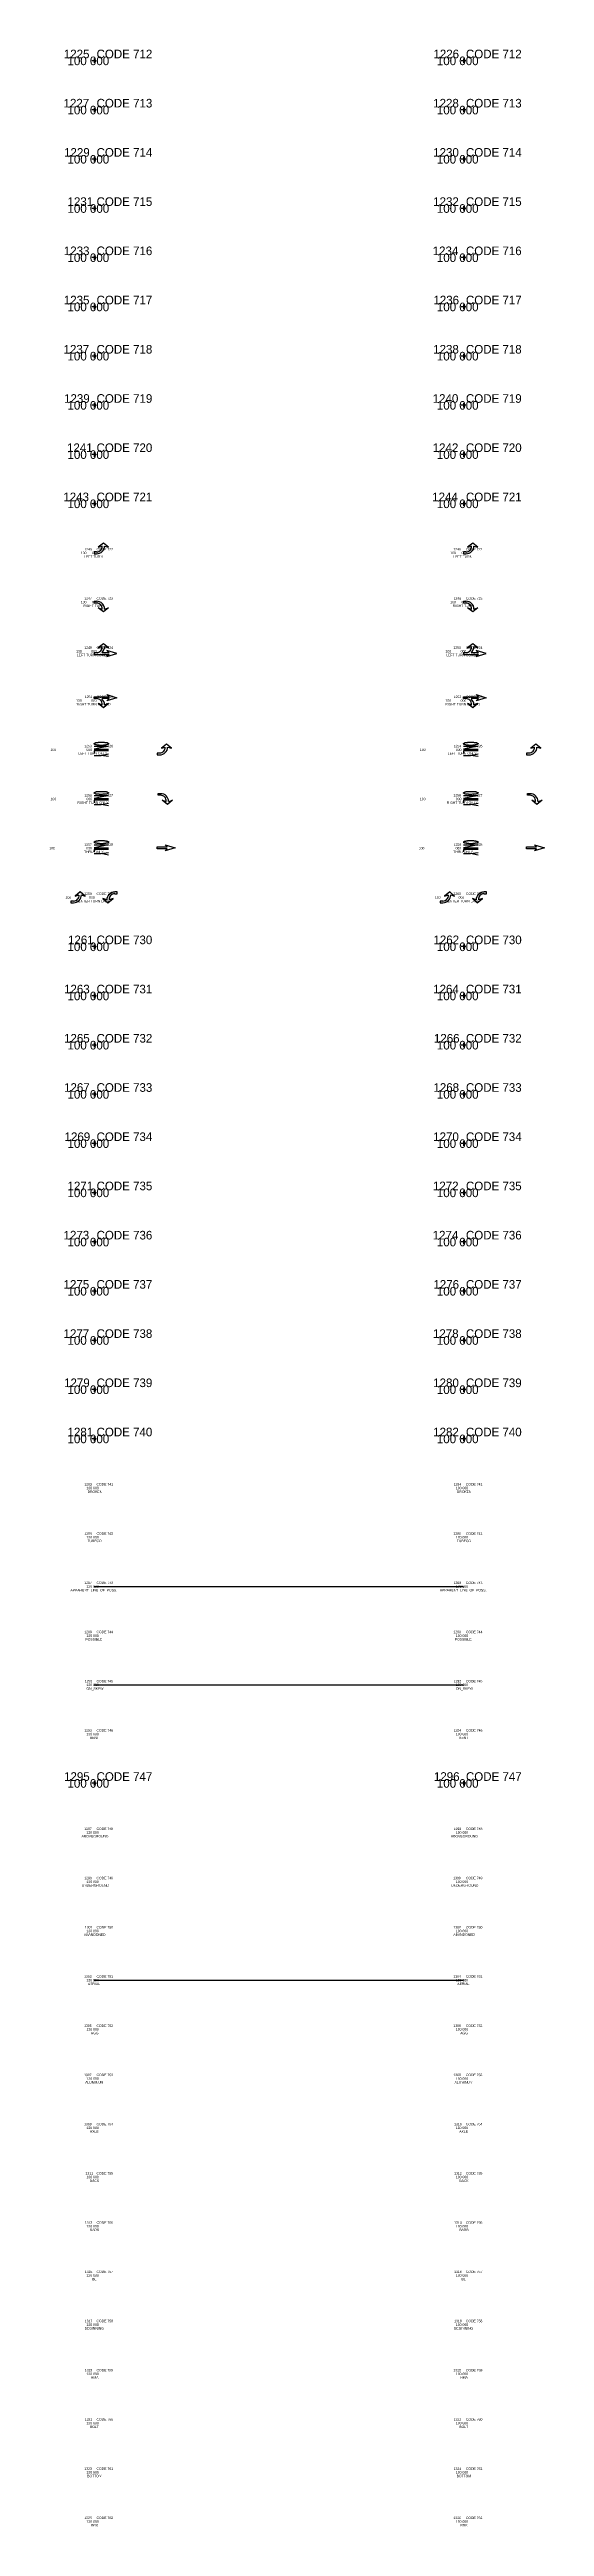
# Model space of a CAD drawing. Extents: x -12 to 6123, y -3 to 1005.
# Drawn here: x 4182 to 4383, y -2 to 1005 of the extents above; entities that cross this region are included whole.
import ezdxf

# ---------------------------------------------------------------- set-up
doc = ezdxf.new("R2010")
doc.units = 0
for name, color, linetype in [('Default', 7, 'Continuous'), ('Topo_Field Comments', 7, 'Continuous'), ('Topo_Miscellaneous', 7, 'Continuous'), ('Topo_PMK Symbols', 7, 'Continuous'), ('Topo_Point Descriptions', 7, 'Continuous'), ('Topo_Point Elevations', 7, 'Continuous'), ('Topo_Point Numbers', 7, 'Continuous')]:
    doc.layers.add(name, color=color, linetype=linetype)

msp = doc.modelspace()

# ---------------------------------------------------------------- linework, layer by layer
at = {"layer": 'Default'}
for p, q in [((4200.9, 1000), (4199.1, 1000)), ((4200, 1000.9), (4200, 999.1)), ((4350.9, 1000), (4349.1, 1000)), ((4350, 1000.9), (4350, 999.1)), ((4200.9, 980), (4199.1, 980)), ((4200, 980.9), (4200, 979.1)), ((4350.9, 980), (4349.1, 980)), ((4350, 980.9), (4350, 979.1)), ((4200.9, 960), (4199.1, 960)), ((4200, 960.9), (4200, 959.1)), ((4350.9, 960), (4349.1, 960)), ((4350, 960.9), (4350, 959.1)), ((4200.9, 940), (4199.1, 940)), ((4200, 940.9), (4200, 939.1)), ((4350.9, 940), (4349.1, 940)), ((4350, 940.9), (4350, 939.1)), ((4200.9, 920), (4199.1, 920)), ((4200, 920.9), (4200, 919.1)), ((4350.9, 920), (4349.1, 920)), ((4350, 920.9), (4350, 919.1)), ((4200.9, 900), (4199.1, 900)), ((4200, 900.9), (4200, 899.1)), ((4350.9, 900), (4349.1, 900)), ((4350, 900.9), (4350, 899.1)), ((4200.9, 880), (4199.1, 880)), ((4200, 880.9), (4200, 879.1)), ((4350.9, 880), (4349.1, 880)), ((4350, 880.9), (4350, 879.1)), ((4200.9, 860), (4199.1, 860)), ((4200, 860.9), (4200, 859.1)), ((4350.9, 860), (4349.1, 860)), ((4350, 860.9), (4350, 859.1)), ((4200.9, 840), (4199.1, 840)), ((4200, 840.9), (4200, 839.1)), ((4350.9, 840), (4349.1, 840)), ((4350, 840.9), (4350, 839.1)), ((4200.9, 820), (4199.1, 820)), ((4200, 820.9), (4200, 819.1)), ((4350.9, 820), (4349.1, 820)), ((4350, 820.9), (4350, 819.1)), ((4200.9, 640), (4199.1, 640)), ((4200, 640.9), (4200, 639.1)), ((4350.9, 640), (4349.1, 640)), ((4350, 640.9), (4350, 639.1)), ((4200.9, 620), (4199.1, 620)), ((4200, 620.9), (4200, 619.1)), ((4350.9, 620), (4349.1, 620)), ((4350, 620.9), (4350, 619.1)), ((4200.9, 600), (4199.1, 600)), ((4200, 600.9), (4200, 599.1)), ((4350.9, 600), (4349.1, 600)), ((4350, 600.9), (4350, 599.1)), ((4200.9, 580), (4199.1, 580)), ((4200, 580.9), (4200, 579.1)), ((4350.9, 580), (4349.1, 580)), ((4350, 580.9), (4350, 579.1)), ((4200.9, 560), (4199.1, 560)), ((4200, 560.9), (4200, 559.1)), ((4350.9, 560), (4349.1, 560)), ((4350, 560.9), (4350, 559.1)), ((4200.9, 540), (4199.1, 540)), ((4200, 540.9), (4200, 539.1)), ((4350.9, 540), (4349.1, 540)), ((4350, 540.9), (4350, 539.1)), ((4200.9, 520), (4199.1, 520)), ((4200, 520.9), (4200, 519.1)), ((4350.9, 520), (4349.1, 520)), ((4350, 520.9), (4350, 519.1)), ((4200.9, 500), (4199.1, 500)), ((4200, 500.9), (4200, 499.1)), ((4350.9, 500), (4349.1, 500)), ((4350, 500.9), (4350, 499.1)), ((4200.9, 480), (4199.1, 480)), ((4200, 480.9), (4200, 479.1)), ((4350.9, 480), (4349.1, 480)), ((4350, 480.9), (4350, 479.1)), ((4200.9, 460), (4199.1, 460)), ((4200, 460.9), (4200, 459.1)), ((4350.9, 460), (4349.1, 460)), ((4350, 460.9), (4350, 459.1)), ((4200.9, 440), (4199.1, 440)), ((4200, 440.9), (4200, 439.1)), ((4350.9, 440), (4349.1, 440)), ((4350, 440.9), (4350, 439.1)), ((4200.9, 300), (4199.1, 300)), ((4200, 300.9), (4200, 299.1)), ((4350.9, 300), (4349.1, 300)), ((4350, 300.9), (4350, 299.1))]:
    msp.add_line(p, q, dxfattribs=at)
at = {"layer": 'Topo_Miscellaneous'}
for p, q in [((4200, 420), (4200, 420)), ((4350, 420), (4350, 420)), ((4200, 400), (4200, 400)), ((4350, 400), (4350, 400)), ((4200, 380), (4200, 380)), ((4200, 380), (4350, 380)), ((4350, 380), (4350, 380)), ((4200, 360), (4200, 360)), ((4350, 360), (4350, 360)), ((4200, 340), (4200, 340)), ((4200, 340), (4350, 340)), ((4350, 340), (4350, 340)), ((4200, 320), (4200, 320)), ((4350, 320), (4350, 320)), ((4200, 280), (4200, 280)), ((4350, 280), (4350, 280)), ((4200, 260), (4200, 260)), ((4350, 260), (4350, 260)), ((4200, 240), (4200, 240)), ((4350, 240), (4350, 240)), ((4200, 220), (4200, 220)), ((4200, 220), (4350, 220)), ((4350, 220), (4350, 220)), ((4200, 200), (4200, 200)), ((4350, 200), (4350, 200)), ((4200, 180), (4200, 180)), ((4350, 180), (4350, 180)), ((4200, 160), (4200, 160)), ((4350, 160), (4350, 160)), ((4200, 140), (4200, 140)), ((4350, 140), (4350, 140)), ((4200, 120), (4200, 120)), ((4350, 120), (4350, 120)), ((4200, 100), (4200, 100)), ((4350, 100), (4350, 100)), ((4200, 80), (4200, 80)), ((4350, 80), (4350, 80)), ((4200, 60), (4200, 60)), ((4350, 60), (4350, 60)), ((4200, 40), (4200, 40)), ((4350, 40), (4350, 40)), ((4200, 20), (4200, 20)), ((4350, 20), (4350, 20)), ((4200, 0), (4200, 0)), ((4350, 0), (4350, 0))]:
    msp.add_line(p, q, dxfattribs=at)
at = {"layer": 'Topo_PMK Symbols'}
for p, q in [((4201, 800.4), (4200, 800.4)), ((4351, 800.4), (4350, 800.4)), ((4201, 779.6), (4200, 779.6)), ((4351, 779.6), (4350, 779.6)), ((4201, 759.4), (4200, 759.4)), ((4351, 759.4), (4350, 759.4)), ((4201, 740.8), (4200, 740.8)), ((4351, 740.8), (4350, 740.8)), ((4200, 721.4), (4205.9, 721.4)), ((4205.9, 721.4), (4200, 720.2)), ((4200, 720.2), (4205.9, 720.2)), ((4205.9, 719.5), (4200, 719.5)), ((4200, 719.5), (4200, 718.5)), ((4200, 717.7), (4202.8, 717.7)), ((4202.8, 717.7), (4205.9, 718.3)), ((4205.9, 717.2), (4202.8, 717.7)), ((4202.9, 721.8), (4202.9, 721.8)), ((4202.9, 721.8), (4202.9, 721.8)), ((4205.9, 722.5), (4205.9, 722.5)), ((4205.9, 722.5), (4205.9, 722.5)), ((4226.6, 718.6), (4225.6, 718.6)), ((4350, 721.4), (4355.9, 721.4)), ((4355.9, 721.4), (4350, 720.2)), ((4350, 720.2), (4355.9, 720.2)), ((4355.9, 719.5), (4350, 719.5)), ((4350, 719.5), (4350, 718.5)), ((4350, 717.7), (4352.8, 717.7)), ((4352.8, 717.7), (4355.9, 718.3)), ((4355.9, 717.2), (4352.8, 717.7)), ((4352.9, 721.8), (4352.9, 721.8)), ((4352.9, 721.8), (4352.9, 721.8)), ((4355.9, 722.5), (4355.9, 722.5)), ((4355.9, 722.5), (4355.9, 722.5)), ((4376.6, 718.6), (4375.6, 718.6)), ((4200, 701.4), (4205.9, 701.4)), ((4205.9, 701.4), (4200, 700.2)), ((4200, 700.2), (4205.9, 700.2)), ((4205.9, 699.5), (4200, 699.5)), ((4200, 699.5), (4200, 698.5)), ((4200, 697.8), (4202.8, 697.8)), ((4202.8, 697.8), (4205.9, 698.3)), ((4205.9, 697.2), (4202.8, 697.8)), ((4202.9, 701.8), (4202.9, 701.8)), ((4202.9, 701.8), (4202.9, 701.8)), ((4205.9, 702.5), (4205.9, 702.5)), ((4205.9, 702.5), (4205.9, 702.5)), ((4227, 701.5), (4226, 701.5)), ((4350, 701.4), (4355.9, 701.4)), ((4355.9, 701.4), (4350, 700.2)), ((4350, 700.2), (4355.9, 700.2)), ((4355.9, 699.5), (4350, 699.5)), ((4350, 699.5), (4350, 698.5)), ((4350, 697.8), (4352.8, 697.8)), ((4352.8, 697.8), (4355.9, 698.3)), ((4355.9, 697.2), (4352.8, 697.8)), ((4352.9, 701.8), (4352.9, 701.8)), ((4352.9, 701.8), (4352.9, 701.8)), ((4355.9, 702.5), (4355.9, 702.5)), ((4355.9, 702.5), (4355.9, 702.5)), ((4377, 701.5), (4376, 701.5)), ((4200, 681.4), (4205.9, 681.4)), ((4205.9, 681.4), (4200, 680.2)), ((4200, 680.2), (4205.9, 680.2)), ((4205.9, 679.5), (4200, 679.5)), ((4200, 679.5), (4200, 678.5)), ((4200, 677.8), (4202.8, 677.8)), ((4202.8, 677.8), (4205.9, 678.3)), ((4205.9, 677.2), (4202.8, 677.8)), ((4202.9, 681.8), (4202.9, 681.8)), ((4202.9, 681.8), (4202.9, 681.8)), ((4205.9, 682.5), (4205.9, 682.5)), ((4205.9, 682.5), (4205.9, 682.5)), ((4225.6, 680.1), (4225.6, 680.5)), ((4225.6, 680.5), (4229.7, 680.5)), ((4225.6, 679.8), (4225.6, 680.1)), ((4229.7, 679.8), (4225.6, 679.8)), ((4229.7, 680.5), (4228.9, 681.3)), ((4228.9, 681.3), (4232.9, 680.1)), ((4232.9, 680.1), (4228.9, 678.9)), ((4228.9, 678.9), (4229.7, 679.8)), ((4350, 681.4), (4355.9, 681.4)), ((4355.9, 681.4), (4350, 680.2)), ((4350, 680.2), (4355.9, 680.2)), ((4355.9, 679.5), (4350, 679.5)), ((4350, 679.5), (4350, 678.5)), ((4350, 677.8), (4352.8, 677.8)), ((4352.8, 677.8), (4355.9, 678.3)), ((4355.9, 677.2), (4352.8, 677.8)), ((4352.9, 681.8), (4352.9, 681.8)), ((4352.9, 681.8), (4352.9, 681.8)), ((4355.9, 682.5), (4355.9, 682.5)), ((4355.9, 682.5), (4355.9, 682.5)), ((4375.6, 680.1), (4375.6, 680.5)), ((4375.6, 680.5), (4379.7, 680.5)), ((4375.6, 679.8), (4375.6, 680.1)), ((4379.7, 679.8), (4375.6, 679.8)), ((4379.7, 680.5), (4378.9, 681.3)), ((4378.9, 681.3), (4382.9, 680.1)), ((4382.9, 680.1), (4378.9, 678.9)), ((4378.9, 678.9), (4379.7, 679.8)), ((4191.6, 658.5), (4190.6, 658.5)), ((4208.4, 661.5), (4209.4, 661.5)), ((4341.6, 658.5), (4340.6, 658.5)), ((4358.4, 661.5), (4359.4, 661.5))]:
    msp.add_line(p, q, dxfattribs=at)
for points in [[(4200, 800.4), (4200, 799.6), (4201, 799.6)], [(4204.2, 802.8), (4205.8, 802.3), (4203.8, 804), (4201.7, 802.3), (4203.3, 802.8)], [(4350, 800.4), (4350, 799.6), (4351, 799.6)], [(4354.2, 802.8), (4355.8, 802.3), (4353.8, 804), (4351.7, 802.3), (4353.3, 802.8)], [(4200, 779.6), (4200, 780.4), (4201, 780.4)], [(4204.2, 777.2), (4205.8, 777.7), (4203.8, 776), (4201.7, 777.7), (4203.3, 777.2)], [(4350, 779.6), (4350, 780.4), (4351, 780.4)], [(4354.2, 777.2), (4355.8, 777.7), (4353.8, 776), (4351.7, 777.7), (4353.3, 777.2)], [(4200, 759.4), (4200, 758.7)], [(4200, 758.7), (4206.1, 758.7), (4205.2, 757.9), (4209.2, 759.1)], [(4204.2, 761.9), (4205.8, 761.4), (4203.8, 763.1), (4201.7, 761.4), (4203.3, 761.9)], [(4209.2, 759.1), (4205.2, 760.3), (4206.1, 759.4), (4203.1, 759.4)], [(4350, 759.4), (4350, 758.7)], [(4350, 758.7), (4356.1, 758.7), (4355.2, 757.9), (4359.2, 759.1)], [(4354.2, 761.9), (4355.8, 761.4), (4353.8, 763.1), (4351.7, 761.4), (4353.3, 761.9)], [(4359.2, 759.1), (4355.2, 760.3), (4356.1, 759.4), (4353.1, 759.4)], [(4200, 741.5), (4206.1, 741.5), (4205.2, 742.4), (4209.2, 741.1)], [(4200, 740.8), (4200, 741.5)], [(4204.2, 738.3), (4205.8, 738.8), (4203.8, 737.1), (4201.7, 738.8), (4203.3, 738.3)], [(4209.2, 741.1), (4205.2, 739.9), (4206.1, 740.8), (4203.1, 740.8)], [(4350, 741.5), (4356.1, 741.5), (4355.2, 742.4), (4359.2, 741.1)], [(4350, 740.8), (4350, 741.5)], [(4354.2, 738.3), (4355.8, 738.8), (4353.8, 737.1), (4351.7, 738.8), (4353.3, 738.3)], [(4359.2, 741.1), (4355.2, 739.9), (4356.1, 740.8), (4353.1, 740.8)], [(4202.9, 721.8), (4202.6, 721.8), (4202.2, 721.8), (4202, 721.9), (4201.8, 721.9), (4201.6, 721.9), (4201.4, 721.9), (4201.2, 721.9), (4201, 722), (4200.9, 722), (4200.7, 722), (4200.5, 722.1), (4200.4, 722.1), (4200.4, 722.2), (4200.2, 722.2), (4200.1, 722.3), (4200.1, 722.3), (4200, 722.4), (4200, 722.4), (4200, 722.5), (4200, 722.5), (4200, 722.6), (4200.1, 722.6), (4200.1, 722.7), (4200.2, 722.7), (4200.2, 722.7), (4200.3, 722.7), (4200.4, 722.8), (4200.5, 722.8), (4200.6, 722.9), (4200.9, 722.9), (4201, 723), (4201.2, 723), (4201.4, 723), (4201.6, 723), (4201.8, 723.1), (4201.9, 723.1), (4202.1, 723.1), (4202.3, 723.1), (4202.6, 723.1), (4202.8, 723.1), (4202.9, 723.1)], [(4202.9, 723.1), (4203.1, 723.1), (4203.3, 723.1), (4203.6, 723.1), (4203.9, 723.1), (4204.1, 723.1), (4204.3, 723), (4204.6, 723), (4204.7, 723), (4204.9, 723), (4205, 722.9), (4205.3, 722.9), (4205.4, 722.8), (4205.4, 722.8), (4205.5, 722.8), (4205.6, 722.7), (4205.7, 722.7), (4205.8, 722.7), (4205.8, 722.6), (4205.8, 722.6), (4205.9, 722.5)], [(4205.9, 722.5), (4205.9, 722.4), (4205.8, 722.3), (4205.8, 722.3), (4205.8, 722.3), (4205.6, 722.2), (4205.4, 722.1), (4205.3, 722.1), (4205, 722), (4204.9, 722), (4204.7, 722), (4204.6, 721.9), (4204.4, 721.9), (4204.2, 721.9), (4203.9, 721.9), (4203.8, 721.9), (4203.6, 721.8), (4203.3, 721.8), (4203.2, 721.8), (4202.9, 721.8)], [(4225.6, 718.6), (4225.6, 717.9), (4226.6, 717.9)], [(4229.9, 721.1), (4231.4, 720.6), (4229.4, 722.3), (4227.3, 720.6), (4228.9, 721.1)], [(4352.9, 721.8), (4352.6, 721.8), (4352.2, 721.8), (4352, 721.9), (4351.8, 721.9), (4351.6, 721.9), (4351.4, 721.9), (4351.2, 721.9), (4351, 722), (4350.9, 722), (4350.7, 722), (4350.5, 722.1), (4350.4, 722.1), (4350.4, 722.2), (4350.2, 722.2), (4350.1, 722.3), (4350.1, 722.3), (4350, 722.4), (4350, 722.4), (4350, 722.5), (4350, 722.5), (4350, 722.6), (4350.1, 722.6), (4350.1, 722.7), (4350.2, 722.7), (4350.2, 722.7), (4350.3, 722.7), (4350.4, 722.8), (4350.5, 722.8), (4350.6, 722.9), (4350.9, 722.9), (4351, 723), (4351.2, 723), (4351.4, 723), (4351.6, 723), (4351.8, 723.1), (4351.9, 723.1), (4352.1, 723.1), (4352.3, 723.1), (4352.6, 723.1), (4352.8, 723.1), (4352.9, 723.1)], [(4352.9, 723.1), (4353.1, 723.1), (4353.3, 723.1), (4353.6, 723.1), (4353.9, 723.1), (4354.1, 723.1), (4354.3, 723), (4354.6, 723), (4354.7, 723), (4354.9, 723), (4355, 722.9), (4355.3, 722.9), (4355.4, 722.8), (4355.4, 722.8), (4355.5, 722.8), (4355.6, 722.7), (4355.7, 722.7), (4355.8, 722.7), (4355.8, 722.6), (4355.8, 722.6), (4355.9, 722.5)], [(4355.9, 722.5), (4355.9, 722.4), (4355.8, 722.3), (4355.8, 722.3), (4355.8, 722.3), (4355.6, 722.2), (4355.4, 722.1), (4355.3, 722.1), (4355, 722), (4354.9, 722), (4354.7, 722), (4354.6, 721.9), (4354.4, 721.9), (4354.2, 721.9), (4353.9, 721.9), (4353.8, 721.9), (4353.6, 721.8), (4353.3, 721.8), (4353.2, 721.8), (4352.9, 721.8)], [(4375.6, 718.6), (4375.6, 717.9), (4376.6, 717.9)], [(4379.9, 721.1), (4381.4, 720.6), (4379.4, 722.3), (4377.3, 720.6), (4378.9, 721.1)], [(4202.9, 701.8), (4202.6, 701.8), (4202.2, 701.8), (4202, 701.9), (4201.8, 701.9), (4201.6, 701.9), (4201.4, 701.9), (4201.2, 701.9), (4201, 702), (4200.9, 702), (4200.7, 702), (4200.5, 702.1), (4200.4, 702.1), (4200.4, 702.2), (4200.2, 702.2), (4200.1, 702.3), (4200.1, 702.3), (4200.1, 702.4), (4200, 702.4), (4200, 702.5), (4200, 702.5), (4200.1, 702.6), (4200.1, 702.6), (4200.1, 702.7), (4200.2, 702.7), (4200.2, 702.7), (4200.3, 702.7), (4200.4, 702.8), (4200.5, 702.8), (4200.6, 702.9), (4200.9, 702.9), (4201, 703), (4201.2, 703), (4201.4, 703), (4201.6, 703), (4201.8, 703.1), (4202, 703.1), (4202.1, 703.1), (4202.3, 703.1), (4202.6, 703.1), (4202.8, 703.1), (4202.9, 703.1)], [(4202.9, 703.1), (4203.1, 703.1), (4203.3, 703.1), (4203.6, 703.1), (4203.9, 703.1), (4204.1, 703.1), (4204.3, 703), (4204.6, 703), (4204.7, 703), (4204.9, 703), (4205, 702.9), (4205.3, 702.9), (4205.4, 702.8), (4205.5, 702.8), (4205.5, 702.8), (4205.6, 702.7), (4205.7, 702.7), (4205.8, 702.7), (4205.8, 702.6), (4205.9, 702.6), (4205.9, 702.5)], [(4205.9, 702.5), (4205.9, 702.4), (4205.9, 702.4), (4205.8, 702.3), (4205.8, 702.3), (4205.6, 702.2), (4205.5, 702.1), (4205.3, 702.1), (4205, 702), (4204.9, 702), (4204.7, 702), (4204.6, 701.9), (4204.4, 701.9), (4204.2, 701.9), (4203.9, 701.9), (4203.8, 701.9), (4203.6, 701.9), (4203.3, 701.8), (4203.2, 701.8), (4202.9, 701.8)], [(4226, 701.5), (4226, 702.2), (4227, 702.2)], [(4230.3, 699), (4231.9, 699.5), (4229.8, 697.8), (4227.7, 699.5), (4229.3, 699)], [(4352.9, 701.8), (4352.6, 701.8), (4352.2, 701.8), (4352, 701.9), (4351.8, 701.9), (4351.6, 701.9), (4351.4, 701.9), (4351.2, 701.9), (4351, 702), (4350.9, 702), (4350.7, 702), (4350.5, 702.1), (4350.4, 702.1), (4350.4, 702.2), (4350.2, 702.2), (4350.1, 702.3), (4350.1, 702.3), (4350.1, 702.4), (4350, 702.4), (4350, 702.5), (4350, 702.5), (4350.1, 702.6), (4350.1, 702.6), (4350.1, 702.7), (4350.2, 702.7), (4350.2, 702.7), (4350.3, 702.7), (4350.4, 702.8), (4350.5, 702.8), (4350.6, 702.9), (4350.9, 702.9), (4351, 703), (4351.2, 703), (4351.4, 703), (4351.6, 703), (4351.8, 703.1), (4352, 703.1), (4352.1, 703.1), (4352.3, 703.1), (4352.6, 703.1), (4352.8, 703.1), (4352.9, 703.1)], [(4352.9, 703.1), (4353.1, 703.1), (4353.3, 703.1), (4353.6, 703.1), (4353.9, 703.1), (4354.1, 703.1), (4354.3, 703), (4354.6, 703), (4354.7, 703), (4354.9, 703), (4355, 702.9), (4355.3, 702.9), (4355.4, 702.8), (4355.5, 702.8), (4355.5, 702.8), (4355.6, 702.7), (4355.7, 702.7), (4355.8, 702.7), (4355.8, 702.6), (4355.9, 702.6), (4355.9, 702.5)], [(4355.9, 702.5), (4355.9, 702.4), (4355.9, 702.4), (4355.8, 702.3), (4355.8, 702.3), (4355.6, 702.2), (4355.5, 702.1), (4355.3, 702.1), (4355, 702), (4354.9, 702), (4354.7, 702), (4354.6, 701.9), (4354.4, 701.9), (4354.2, 701.9), (4353.9, 701.9), (4353.8, 701.9), (4353.6, 701.9), (4353.3, 701.8), (4353.2, 701.8), (4352.9, 701.8)], [(4376, 701.5), (4376, 702.2), (4377, 702.2)], [(4380.3, 699), (4381.9, 699.5), (4379.8, 697.8), (4377.7, 699.5), (4379.3, 699)], [(4202.9, 681.8), (4202.6, 681.8), (4202.2, 681.9), (4202.1, 681.9), (4201.8, 681.9), (4201.6, 681.9), (4201.4, 681.9), (4201.3, 682), (4201, 682), (4200.9, 682), (4200.7, 682.1), (4200.5, 682.1), (4200.5, 682.1), (4200.4, 682.2), (4200.2, 682.2), (4200.1, 682.3), (4200.1, 682.3), (4200.1, 682.4), (4200, 682.4), (4200, 682.5), (4200, 682.5), (4200.1, 682.6), (4200.1, 682.6), (4200.1, 682.7), (4200.2, 682.7), (4200.2, 682.7), (4200.3, 682.7), (4200.4, 682.8), (4200.5, 682.8), (4200.6, 682.9), (4200.9, 682.9), (4201, 683), (4201.3, 683), (4201.4, 683), (4201.6, 683), (4201.8, 683.1), (4202, 683.1), (4202.1, 683.1), (4202.3, 683.1), (4202.6, 683.1), (4202.8, 683.1), (4202.9, 683.1)], [(4202.9, 683.1), (4203.1, 683.1), (4203.3, 683.1), (4203.6, 683.1), (4203.9, 683.1), (4204.1, 683.1), (4204.3, 683), (4204.6, 683), (4204.8, 683), (4204.9, 683), (4205, 682.9), (4205.3, 682.9), (4205.4, 682.8), (4205.5, 682.8), (4205.6, 682.8), (4205.6, 682.7), (4205.7, 682.7), (4205.8, 682.7), (4205.8, 682.6), (4205.9, 682.6), (4205.9, 682.5)], [(4205.9, 682.5), (4205.9, 682.4), (4205.9, 682.4), (4205.8, 682.3), (4205.8, 682.3), (4205.6, 682.2), (4205.5, 682.1), (4205.3, 682.1), (4205, 682), (4204.9, 682), (4204.8, 682), (4204.6, 681.9), (4204.4, 681.9), (4204.2, 681.9), (4204, 681.9), (4203.8, 681.9), (4203.6, 681.8), (4203.3, 681.8), (4203.2, 681.8), (4202.9, 681.8)], [(4352.9, 681.8), (4352.6, 681.8), (4352.2, 681.9), (4352.1, 681.9), (4351.8, 681.9), (4351.6, 681.9), (4351.4, 681.9), (4351.3, 682), (4351, 682), (4350.9, 682), (4350.7, 682.1), (4350.5, 682.1), (4350.5, 682.1), (4350.4, 682.2), (4350.2, 682.2), (4350.1, 682.3), (4350.1, 682.3), (4350.1, 682.4), (4350, 682.4), (4350, 682.5), (4350, 682.5), (4350.1, 682.6), (4350.1, 682.6), (4350.1, 682.7), (4350.2, 682.7), (4350.2, 682.7), (4350.3, 682.7), (4350.4, 682.8), (4350.5, 682.8), (4350.6, 682.9), (4350.9, 682.9), (4351, 683), (4351.3, 683), (4351.4, 683), (4351.6, 683), (4351.8, 683.1), (4352, 683.1), (4352.1, 683.1), (4352.3, 683.1), (4352.6, 683.1), (4352.8, 683.1), (4352.9, 683.1)], [(4352.9, 683.1), (4353.1, 683.1), (4353.3, 683.1), (4353.6, 683.1), (4353.9, 683.1), (4354.1, 683.1), (4354.3, 683), (4354.6, 683), (4354.8, 683), (4354.9, 683), (4355, 682.9), (4355.3, 682.9), (4355.4, 682.8), (4355.5, 682.8), (4355.6, 682.8), (4355.6, 682.7), (4355.7, 682.7), (4355.8, 682.7), (4355.8, 682.6), (4355.9, 682.6), (4355.9, 682.5)], [(4355.9, 682.5), (4355.9, 682.4), (4355.9, 682.4), (4355.8, 682.3), (4355.8, 682.3), (4355.6, 682.2), (4355.5, 682.1), (4355.3, 682.1), (4355, 682), (4354.9, 682), (4354.8, 682), (4354.6, 681.9), (4354.4, 681.9), (4354.2, 681.9), (4354, 681.9), (4353.8, 681.9), (4353.6, 681.8), (4353.3, 681.8), (4353.2, 681.8), (4352.9, 681.8)], [(4190.6, 658.5), (4190.6, 657.8), (4191.6, 657.8)], [(4194.8, 661), (4196.4, 660.5), (4194.4, 662.2), (4192.3, 660.5), (4193.9, 661)], [(4205.2, 659), (4203.6, 659.5), (4205.6, 657.8), (4207.7, 659.5), (4206.1, 659)], [(4209.4, 661.5), (4209.4, 662.2), (4208.4, 662.2)], [(4340.6, 658.5), (4340.6, 657.8), (4341.6, 657.8)], [(4344.8, 661), (4346.4, 660.5), (4344.4, 662.2), (4342.3, 660.5), (4343.9, 661)], [(4355.2, 659), (4353.6, 659.5), (4355.6, 657.8), (4357.7, 659.5), (4356.1, 659)], [(4359.4, 661.5), (4359.4, 662.2), (4358.4, 662.2)]]:
    msp.add_lwpolyline(points, dxfattribs=at)
for centre, radius, start, end in [((4201.1, 802.8), 3.15, 268.604, 0.0351), ((4201, 802.7), 2.31, 271.0837, 3.0008), ((4351.1, 802.8), 3.15, 268.604, 0.0351), ((4351, 802.7), 2.31, 271.0837, 3.0008), ((4201.1, 777.2), 3.15, 359.9649, 91.396), ((4201, 777.3), 2.31, 356.9992, 88.9163), ((4351.1, 777.2), 3.15, 359.9649, 91.396), ((4351, 777.3), 2.31, 356.9992, 88.9163), ((4201, 761.8), 2.31, 271.0837, 3.0008), ((4201.1, 761.9), 3.15, 309.7776, 0.0351), ((4351, 761.8), 2.31, 271.0837, 3.0008), ((4351.1, 761.9), 3.15, 309.7776, 0.0351), ((4201, 738.5), 2.31, 356.9992, 88.9163), ((4201.1, 738.3), 3.15, 359.9649, 50.2224), ((4351, 738.5), 2.31, 356.9992, 88.9163), ((4351.1, 738.3), 3.15, 359.9649, 50.2224), ((4226.7, 721.1), 3.15, 268.604, 0.0351), ((4226.6, 721), 2.31, 271.0837, 3.0008), ((4376.7, 721.1), 3.15, 268.604, 0.0351), ((4376.6, 721), 2.31, 271.0837, 3.0008), ((4227.1, 699), 3.15, 359.9649, 91.396), ((4227, 699.2), 2.31, 356.9992, 88.9163), ((4377.1, 699), 3.15, 359.9649, 91.396), ((4377, 699.2), 2.31, 356.9992, 88.9163), ((4191.7, 661), 3.15, 268.604, 0.0351), ((4191.6, 660.8), 2.31, 271.0837, 3.0008), ((4208.3, 659), 3.15, 88.604, 180.0351), ((4208.4, 659.2), 2.31, 91.0837, 183.0008), ((4341.7, 661), 3.15, 268.604, 0.0351), ((4341.6, 660.8), 2.31, 271.0837, 3.0008), ((4358.3, 659), 3.15, 88.604, 180.0351), ((4358.4, 659.2), 2.31, 91.0837, 183.0008)]:
    msp.add_arc(centre, radius, start, end, dxfattribs=at)

# ---------------------------------------------------------------- texts
at = {"layer": 'Default'}
for s, p in [('1225', (4187.7, 1001)), ('100 000', (4189.2, 998.2)), ('CODE 712', (4201, 1001)), ('1226', (4337.8, 1001)), ('100 000', (4339.2, 998.2)), ('CODE 712', (4351, 1001)), ('1227', (4187.6, 981)), ('100 000', (4189.2, 978.2)), ('CODE 713', (4201, 981)), ('1228', (4337.7, 981)), ('100 000', (4339.2, 978.2)), ('CODE 713', (4351, 981)), ('1229', (4187.8, 961)), ('100 000', (4189.2, 958.2)), ('CODE 714', (4201, 961)), ('1230', (4337.7, 961)), ('100 000', (4339.2, 958.2)), ('CODE 714', (4351, 961)), ('1231', (4189.2, 941)), ('100 000', (4189.2, 938.2)), ('CODE 715', (4201, 941)), ('1232', (4337.7, 941)), ('100 000', (4339.2, 938.2)), ('CODE 715', (4351, 941)), ('1233', (4187.7, 921)), ('100 000', (4189.2, 918.2)), ('CODE 716', (4201, 921)), ('1234', (4337.5, 921)), ('100 000', (4339.2, 918.2)), ('CODE 716', (4351, 921)), ('1235', (4187.7, 901)), ('100 000', (4189.2, 898.2)), ('CODE 717', (4201, 901)), ('1236', (4337.8, 901)), ('100 000', (4339.2, 898.2)), ('CODE 717', (4351, 901)), ('1237', (4187.6, 881)), ('100 000', (4189.2, 878.2)), ('CODE 718', (4201, 881)), ('1238', (4337.7, 881)), ('100 000', (4339.2, 878.2)), ('CODE 718', (4351, 881)), ('1239', (4187.8, 861)), ('100 000', (4189.2, 858.2)), ('CODE 719', (4201, 861)), ('1240', (4337.5, 861)), ('100 000', (4339.2, 858.2)), ('CODE 719', (4351, 861)), ('1241', (4189, 841)), ('100 000', (4189.2, 838.2)), ('CODE 720', (4201, 841)), ('1242', (4337.5, 841)), ('100 000', (4339.2, 838.2)), ('CODE 720', (4351, 841)), ('1243', (4187.5, 821)), ('100 000', (4189.2, 818.2)), ('CODE 721', (4201, 821)), ('1244', (4337.3, 821)), ('100 000', (4339.2, 818.2)), ('CODE 721', (4351, 821)), ('1261', (4189.4, 641)), ('CODE 730', (4201, 641)), ('1262', (4337.8, 641)), ('CODE 730', (4351, 641)), ('100 000', (4189.2, 638.2)), ('100 000', (4339.2, 638.2)), ('1263', (4187.8, 621)), ('CODE 731', (4201, 621)), ('1264', (4337.7, 621)), ('CODE 731', (4351, 621)), ('100 000', (4189.2, 618.2)), ('100 000', (4339.2, 618.2)), ('1265', (4187.8, 601)), ('CODE 732', (4201, 601)), ('1266', (4338, 601)), ('CODE 732', (4351, 601)), ('100 000', (4189.2, 598.2)), ('100 000', (4339.2, 598.2)), ('1267', (4187.8, 581)), ('CODE 733', (4201, 581)), ('1268', (4337.8, 581)), ('CODE 733', (4351, 581)), ('100 000', (4189.2, 578.2)), ('100 000', (4339.2, 578.2)), ('1269', (4188, 561)), ('CODE 734', (4201, 561)), ('1270', (4337.7, 561)), ('CODE 734', (4351, 561)), ('100 000', (4189.2, 558.2)), ('100 000', (4339.2, 558.2)), ('1271', (4189.2, 541)), ('CODE 735', (4201, 541)), ('1272', (4337.6, 541)), ('CODE 735', (4351, 541)), ('100 000', (4189.2, 538.2)), ('100 000', (4339.2, 538.2)), ('1273', (4187.6, 521)), ('CODE 736', (4201, 521)), ('1274', (4337.5, 521)), ('CODE 736', (4351, 521)), ('100 000', (4189.2, 518.2)), ('100 000', (4339.2, 518.2)), ('1275', (4187.6, 501)), ('CODE 737', (4201, 501)), ('1276', (4337.8, 501)), ('CODE 737', (4351, 501)), ('100 000', (4189.2, 498.2)), ('100 000', (4339.2, 498.2)), ('1277', (4187.6, 481)), ('CODE 738', (4201, 481)), ('1278', (4337.6, 481)), ('CODE 738', (4351, 481)), ('100 000', (4189.2, 478.2)), ('100 000', (4339.2, 478.2)), ('1279', (4187.8, 461)), ('CODE 739', (4201, 461)), ('1280', (4337.7, 461)), ('CODE 739', (4351, 461)), ('100 000', (4189.2, 458.2)), ('100 000', (4339.2, 458.2)), ('1281', (4189.2, 441)), ('CODE 740', (4201, 441)), ('1282', (4337.7, 441)), ('CODE 740', (4351, 441)), ('100 000', (4189.2, 438.2)), ('100 000', (4339.2, 438.2)), ('1295', (4187.8, 301)), ('CODE 747', (4201, 301)), ('1296', (4338, 301)), ('CODE 747', (4351, 301)), ('100 000', (4189.2, 298.2)), ('100 000', (4339.2, 298.2))]:
    msp.add_text(s, height=3.5, dxfattribs=at).set_placement(p)
at = {"layer": 'Topo_Field Comments'}
for s, p in [('CODE 722', (4201, 801)), ('CODE 722', (4351, 801)), ('CODE 723', (4201, 781)), ('CODE 723', (4351, 781)), ('CODE 724', (4201, 761)), ('CODE 724', (4351, 761)), ('CODE 725', (4201, 741)), ('CODE 725', (4351, 741)), ('CODE 726', (4201, 721)), ('CODE 726', (4351, 721)), ('CODE 727', (4201, 701)), ('CODE 727', (4351, 701)), ('CODE 728', (4201, 681)), ('CODE 728', (4351, 681)), ('CODE 729', (4201, 661)), ('CODE 729', (4351, 661)), ('CODE 741', (4201, 421)), ('CODE 741', (4351, 421)), ('CODE 742', (4201, 401)), ('CODE 742', (4351, 401)), ('CODE 743', (4201, 381)), ('CODE 743', (4351, 381)), ('CODE 744', (4201, 361)), ('CODE 744', (4351, 361)), ('CODE 745', (4201, 341)), ('CODE 745', (4351, 341)), ('CODE 746', (4201, 321)), ('CODE 746', (4351, 321)), ('CODE 748', (4201, 281)), ('CODE 748', (4351, 281)), ('CODE 749', (4201, 261)), ('CODE 749', (4351, 261)), ('CODE 750', (4201, 241)), ('CODE 750', (4351, 241)), ('CODE 751', (4201, 221)), ('CODE 751', (4351, 221)), ('CODE 752', (4201, 201)), ('CODE 752', (4351, 201)), ('CODE 753', (4201, 181)), ('CODE 753', (4351, 181)), ('CODE 754', (4201, 161)), ('CODE 754', (4351, 161)), ('CODE 755', (4201, 141)), ('CODE 755', (4351, 141)), ('CODE 756', (4201, 121)), ('CODE 756', (4351, 121)), ('CODE 757', (4201, 101)), ('CODE 757', (4351, 101)), ('CODE 758', (4201, 81)), ('CODE 758', (4351, 81)), ('CODE 759', (4201, 61)), ('CODE 759', (4351, 61)), ('CODE 760', (4201, 41)), ('CODE 760', (4351, 41)), ('CODE 761', (4201, 21)), ('CODE 761', (4351, 21)), ('CODE 762', (4201, 1)), ('CODE 762', (4351, 1))]:
    msp.add_text(s, height=1, dxfattribs=at).set_placement(p)
at = {"layer": 'Topo_Point Descriptions'}
for s, p in [('LEFT TURN', (4195.9, 798)), ('LEFT TURN', (4345.9, 798)), ('RIGHT TURN', (4195.6, 778)), ('RIGHT TURN', (4345.6, 778)), ('LEFT TURN COMBO', (4193, 758)), ('LEFT TURN COMBO', (4343, 758)), ('RIGHT TURN COMBO', (4192.6, 738)), ('RIGHT TURN COMBO', (4342.6, 738)), ('LEFT TURN ONLY', (4193.6, 718)), ('LEFT TURN ONLY', (4343.6, 718)), ('RIGHT TURN ONLY', (4193.2, 698)), ('RIGHT TURN ONLY', (4343.2, 698)), ('THRU ONLY', (4195.9, 678)), ('THRU ONLY', (4345.9, 678)), ('CENTER TURN LANE', (4192.6, 658)), ('CENTER TURN LANE', (4342.6, 658)), ('BROKEN', (4197.4, 418)), ('BROKEN', (4347.4, 418)), ('TUBECO', (4197.3, 398)), ('TUBECO', (4347.3, 398)), ('APPARENT_LINE_OF_POSS.', (4190.4, 378)), ('APPARENT_LINE_OF_POSS.', (4340.4, 378)), ('POSSIBLE', (4196.5, 358)), ('POSSIBLE', (4346.5, 358)), ('ON_SKEW', (4196.9, 338)), ('ON_SKEW', (4346.9, 338)), ('BENT', (4198.3, 318)), ('BENT', (4348.3, 318)), ('ABOVEGROUND', (4194.9, 278)), ('ABOVEGROUND', (4344.9, 278)), ('UNDERGROUND', (4195, 258)), ('UNDERGROUND', (4345, 258)), ('ABANDONED', (4195.9, 238)), ('ABANDONED', (4345.9, 238)), ('AERIAL', (4197.5, 218)), ('AERIAL', (4347.5, 218)), ('AGG', (4198.7, 198)), ('AGG', (4348.7, 198)), ('ALUMINUM', (4196.4, 178)), ('ALUMINUM', (4346.4, 178)), ('AXLE', (4198.3, 158)), ('AXLE', (4348.3, 158)), ('BACK', (4198.3, 138)), ('BACK', (4348.3, 138)), ('BARB', (4198.3, 118)), ('BARB', (4348.3, 118)), ('BL', (4199.2, 98)), ('BL', (4349.2, 98)), ('BEGINNING', (4196.2, 78)), ('BEGINNING', (4346.2, 78)), ('HMA', (4198.7, 58)), ('HMA', (4348.7, 58)), ('BOLT', (4198.3, 38)), ('BOLT', (4348.3, 38)), ('BOTTOM', (4197.2, 18)), ('BOTTOM', (4347.2, 18)), ('BRK', (4198.8, -2)), ('BRK', (4348.8, -2))]:
    msp.add_text(s, height=1, dxfattribs=at).set_placement(p)
at = {"layer": 'Topo_Point Elevations'}
for s, p in [('100      000', (4194.6, 799.5)), ('100      000', (4344.6, 799.5)), ('100      000', (4194.6, 779.5)), ('100      000', (4344.6, 779.5)), ('100          000', (4192.7, 759.5)), ('100          000', (4342.7, 759.5)), ('100          000', (4192.7, 739.5)), ('100          000', (4342.7, 739.5)), ('100                                000', (4182.3, 719.5)), ('100                                000', (4332.3, 719.5)), ('100                                000', (4182.3, 699.5)), ('100                                000', (4332.3, 699.5)), ('100                                 000', (4181.8, 679.5)), ('100                                 000', (4331.8, 679.5)), ('100                   000', (4188.4, 659.5)), ('100                   000', (4338.4, 659.5)), ('100 000', (4196.9, 419.5)), ('100 000', (4346.9, 419.5)), ('100 000', (4196.9, 399.5)), ('100 000', (4346.9, 399.5)), ('100 000', (4196.9, 379.5)), ('100 000', (4346.9, 379.5)), ('100 000', (4196.9, 359.5)), ('100 000', (4346.9, 359.5)), ('100 000', (4196.9, 339.5)), ('100 000', (4346.9, 339.5)), ('100 000', (4196.9, 319.5)), ('100 000', (4346.9, 319.5)), ('100 000', (4196.9, 279.5)), ('100 000', (4346.9, 279.5)), ('100 000', (4196.9, 259.5)), ('100 000', (4346.9, 259.5)), ('100 000', (4196.9, 239.5)), ('100 000', (4346.9, 239.5)), ('100 000', (4196.9, 219.5)), ('100 000', (4346.9, 219.5)), ('100 000', (4196.9, 199.5)), ('100 000', (4346.9, 199.5)), ('100 000', (4196.9, 179.5)), ('100 000', (4346.9, 179.5)), ('100 000', (4196.9, 159.5)), ('100 000', (4346.9, 159.5)), ('100 000', (4196.9, 139.5)), ('100 000', (4346.9, 139.5)), ('100 000', (4196.9, 119.5)), ('100 000', (4346.9, 119.5)), ('100 000', (4196.9, 99.5)), ('100 000', (4346.9, 99.5)), ('100 000', (4196.9, 79.5)), ('100 000', (4346.9, 79.5)), ('100 000', (4196.9, 59.5)), ('100 000', (4346.9, 59.5)), ('100 000', (4196.9, 39.5)), ('100 000', (4346.9, 39.5)), ('100 000', (4196.9, 19.5)), ('100 000', (4346.9, 19.5)), ('100 000', (4196.9, -0.5)), ('100 000', (4346.9, -0.5))]:
    msp.add_text(s, height=1, dxfattribs=at).set_placement(p)
at = {"layer": 'Topo_Point Numbers'}
for s, p in [('1245', (4196, 801)), ('1246', (4345.9, 801)), ('1247', (4196, 781)), ('1248', (4346, 781)), ('1249', (4196, 761)), ('1250', (4345.9, 761)), ('1251', (4196.2, 741)), ('1252', (4346, 741)), ('1253', (4196, 721)), ('1254', (4346, 721)), ('1255', (4196, 701)), ('1256', (4345.9, 701)), ('1257', (4196, 681)), ('1258', (4346, 681)), ('1259', (4196, 661)), ('1260', (4345.9, 661)), ('1283', (4196, 421)), ('1284', (4346, 421)), ('1285', (4196, 401)), ('1286', (4345.9, 401)), ('1287', (4196, 381)), ('1288', (4346, 381)), ('1289', (4196, 361)), ('1290', (4345.9, 361)), ('1291', (4196.2, 341)), ('1292', (4346, 341)), ('1293', (4196, 321)), ('1294', (4346, 321)), ('1297', (4196, 281)), ('1298', (4346, 281)), ('1299', (4196, 261)), ('1300', (4345.8, 261)), ('1301', (4196.2, 241)), ('1302', (4345.9, 241)), ('1303', (4195.9, 221)), ('1304', (4345.9, 221)), ('1305', (4195.9, 201)), ('1306', (4345.9, 201)), ('1307', (4195.9, 181)), ('1308', (4345.9, 181)), ('1309', (4195.9, 161)), ('1310', (4346.2, 161)), ('1311', (4196.5, 141)), ('1312', (4346.2, 141)), ('1313', (4196.2, 121)), ('1314', (4346.2, 121)), ('1315', (4196.2, 101)), ('1316', (4346.2, 101)), ('1317', (4196.2, 81)), ('1318', (4346.2, 81)), ('1319', (4196.2, 61)), ('1320', (4345.9, 61)), ('1321', (4196.2, 41)), ('1322', (4346, 41)), ('1323', (4196, 21)), ('1324', (4346, 21)), ('1325', (4196, 1)), ('1326', (4345.9, 1))]:
    msp.add_text(s, height=1, dxfattribs=at).set_placement(p)

doc.saveas('drawing.dxf')
